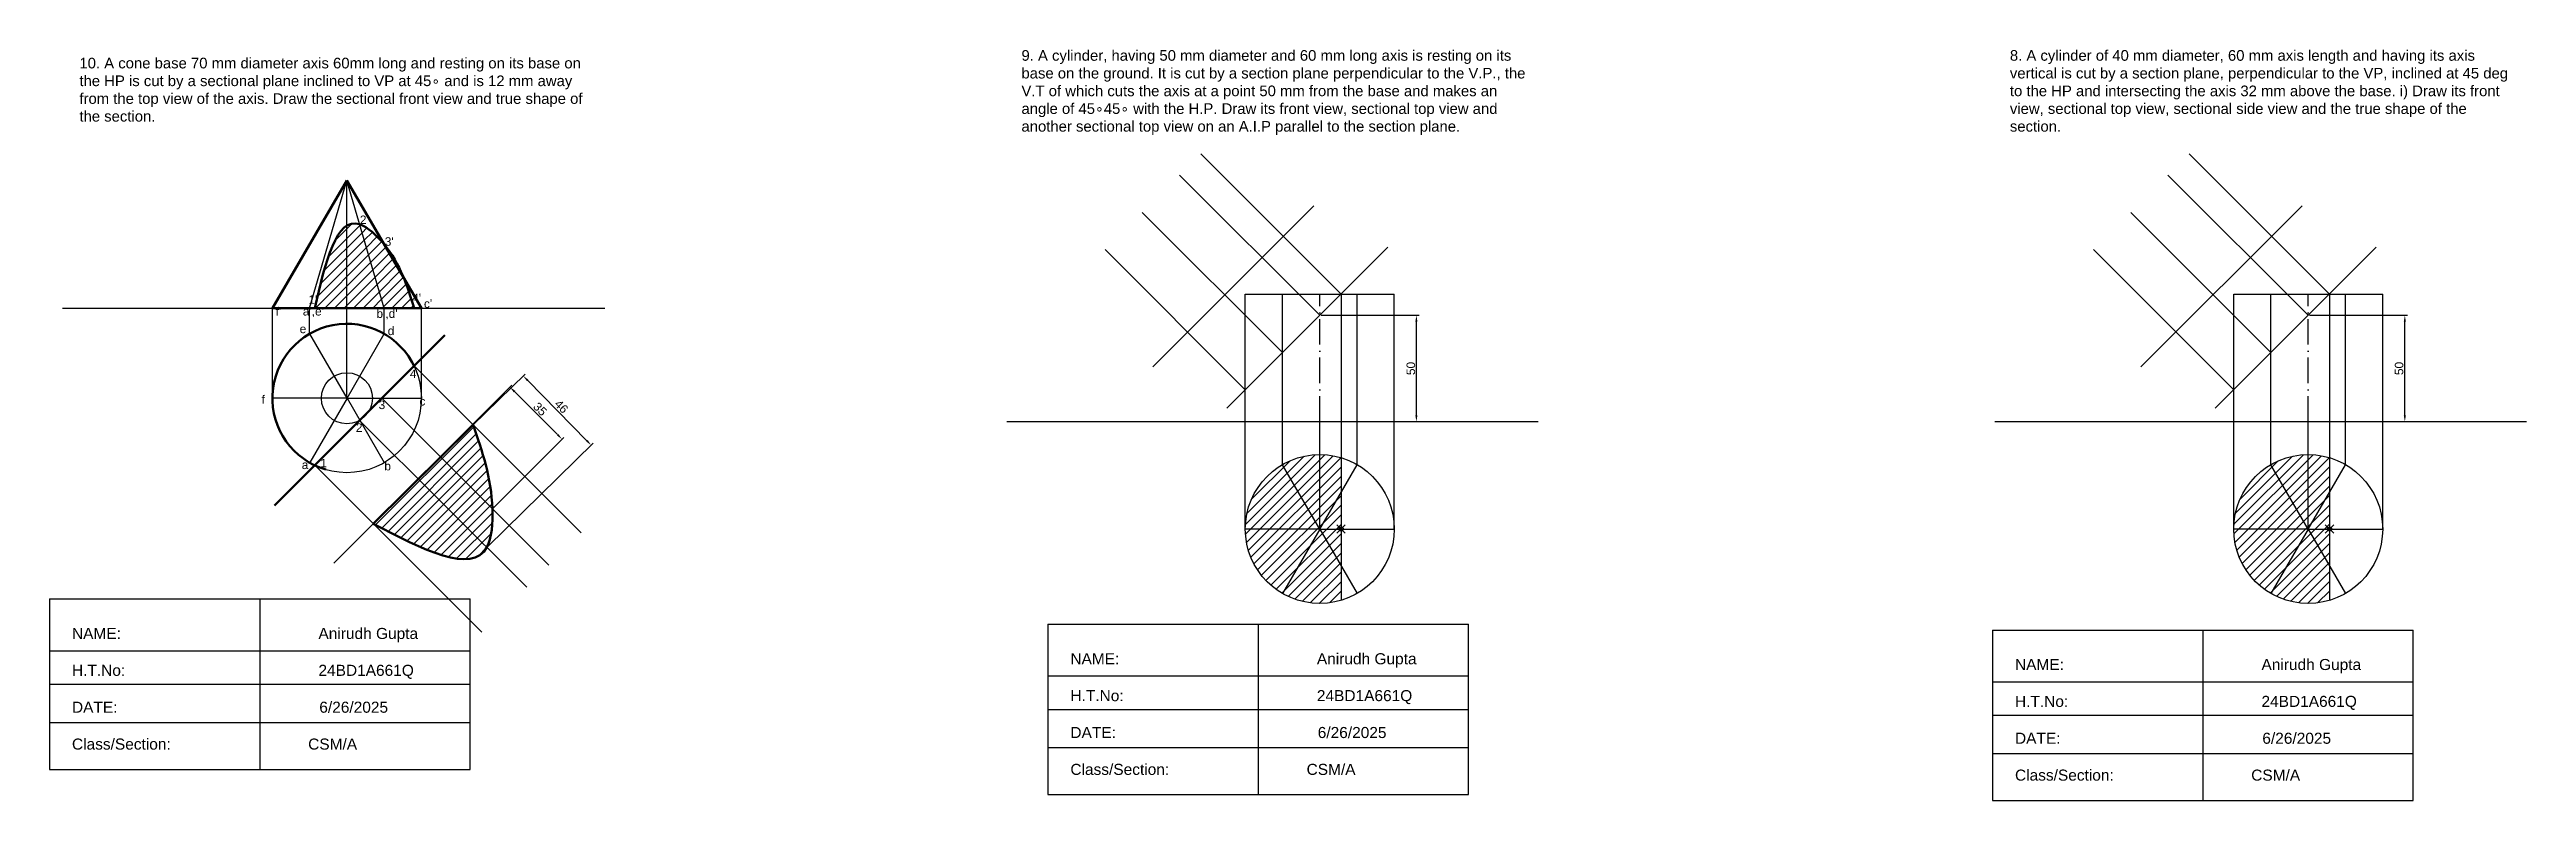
# Model space of a CAD drawing. Header units: millimetres. Extents: x 2302 to 7463, y 1376 to 2015.
# Drawn here: x 6299 to 7463, y 1420 to 1773 of the extents above; entities that cross this region are included whole.
import ezdxf

# ---------------------------------------------------------------- set-up
doc = ezdxf.new("R2010")
doc.units = ezdxf.units.MM
doc.header["$PDMODE"] = 35
doc.header["$PDSIZE"] = 2
doc.linetypes.add('ACAD_ISO10W100', pattern=[18, 12, -3, 0, -3])
doc.styles.get("Standard").update_dxf_attribs({"font": 'arial.ttf'})
doc.dimstyles.new('ISO-25', dxfattribs={"dimtxt": 4, "dimasz": 3, "dimexe": 1.25, "dimexo": 0.625, "dimtad": 1, "dimdec": 0, "dimtxsty": 'Standard', "dimcen": 2.5, "dimclrd": 6, "dimclre": 4, "dimadec": 0, "dimazin": 0, "dimtfac": 1, "dimtdec": 0, "dimtmove": 0, "dimatfit": 3, "dimfxl": 1, "dimarcsym": 1})

msp = doc.modelspace()

# ---------------------------------------------------------------- texts
for s, p in [("2'", (6445.1, 1690.7)), ("3'", (6456.8, 1680.5)), ("1'", (6420.9, 1653.2)), ("4'", (6469.7, 1653.9)), ("c'", (6475.2, 1651.3)), ("f'", (6405.5, 1647.6)), ('e', (6416.8, 1639.4)), ("a',e'", (6418.3, 1647.7)), ("b',d'", (6452.9, 1646.6)), ('d', (6458.2, 1638.5)), ('4', (6468.6, 1618.3)), ('f', (6398.9, 1606.2)), ('3', (6453.9, 1603.7)), ('c', (6473.1, 1605.4)), ('2', (6443.2, 1593)), ('a', (6417.8, 1575.5)), ('1', (6426.5, 1576.3)), ('b', (6456.6, 1574.9))]:
    msp.add_text(s, height=4).set_placement(p)
at = {"attachment_point": 1}
for s, width, gutter_width, insert, char_height in [('9. A cylinder, having 50 mm diameter and 60 mm long axis is resting on its base on the ground. It is cut by a section plane perpendicular to the V.P., the V.T of which cuts the axis at a point 50 mm from the base and makes an angle of 45∘45∘ with the H.P. Draw its front view, sectional top view and another sectional top view on an A.I.P parallel to the section plane.', 236.637, 15, (6756, 1772.5), 5), ('8. A cylinder of 40 mm diameter, 60 mm axis length and having its axis vertical is cut by a section plane, perpendicular to the VP, inclined at 45 deg to the HP and intersecting the axis 32 mm above the base. i) Draw its front view, sectional top view, sectional side view and the true shape of the section.', 236.637, 15, (7220.5, 1772.5), 5), ('10. A cone base 70 mm diameter axis 60mm long and resting on its base on the HP is cut by a sectional plane inclined to VP at 45∘ and is 12 mm away from the top view of the axis. Draw the sectional front view and true shape of the section. ', 236.637, 15, (6313.3, 1768.9), 5), ('NAME:                                              Anirudh Gupta\\P\\PH.T.No:                                             24BD1A661Q\\P\\PDATE:                                               6/26/2025\\P\\PClass/Section:                                CSM/A', 175.899, 12.5, (6309.8, 1500.8), 5.2), ('NAME:                                              Anirudh Gupta\\P\\PH.T.No:                                             24BD1A661Q\\P\\PDATE:                                               6/26/2025\\P\\PClass/Section:                                CSM/A', 175.899, 12.5, (6779, 1488.9), 5.2), ('NAME:                                              Anirudh Gupta\\P\\PH.T.No:                                             24BD1A661Q\\P\\PDATE:                                               6/26/2025\\P\\PClass/Section:                                CSM/A', 175.899, 12.5, (7222.9, 1486.2), 5.2)]:
    msp.add_mtext_dynamic_manual_height_columns(s, width=width, gutter_width=gutter_width, heights=[0], dxfattribs=dict(at, insert=insert, char_height=char_height))

# ---------------------------------------------------------------- blocks, each defined once
blk = doc.blocks.new('*U20')
blk.add_line((-17.5, 0), (17.5, 0))
blk = doc.blocks.new('*U21')
at = {"color": 0, "linetype": 'ByBlock', "lineweight": -2, "transparency": 16777216}
for p, rotation in [((6431.6, 1588.4), 120), ((6449.1, 1588.4), 59.99999999999999), ((6422.9, 1573.2), 180), ((6431.6, 1558.1), 239.9999999999999), ((6449.1, 1558.1), 299.9999999999999)]:
    blk.add_blockref('*U20', p, dxfattribs=dict(at, rotation=rotation))
blk.add_blockref('*U20', (6457.9, 1573.2), dxfattribs=at)
blk = doc.blocks.new('*D22')
at = {"color": 4, "lineweight": -2, "transparency": 16777216}
for p, q in [((6483.3, 1581.8), (6516.5, 1615)), ((6507.9, 1557.3), (6541, 1590.4))]:
    blk.add_line(p, q, dxfattribs=at)
at = {"color": 6, "lineweight": -2, "transparency": 16777216}
blk.add_line((6517.7, 1612), (6538, 1591.7), dxfattribs=at)
at = {"color": 6, "transparency": 16777216}
for points in [[(6518.1, 1612.3), (6517.4, 1611.6), (6515.6, 1614.1)], [(6538.4, 1592), (6537.7, 1591.3), (6540.1, 1589.5)]]:
    blk.add_solid(points, dxfattribs=at)
at = {"layer": 'Defpoints', "color": 0, "transparency": 16777216}
for p in [(6540.1, 1589.5), (6482.9, 1581.4), (6507.4, 1556.8)]:
    blk.add_point(p, dxfattribs=at)
at = {"color": 0, "transparency": 16777216, "insert": (6529.8, 1603.7), "char_height": 4, "attachment_point": 5, "rotation": 315}
blk.add_mtext('35', dxfattribs=at)
blk = doc.blocks.new('*D23')
at = {"color": 4, "lineweight": -2, "transparency": 16777216}
for p, q in [((6473.3, 1571.8), (6522.8, 1620.2)), ((6505.2, 1539.1), (6554.7, 1587.6))]:
    blk.add_line(p, q, dxfattribs=at)
at = {"color": 6, "lineweight": -2, "transparency": 16777216}
blk.add_line((6524, 1617.2), (6551.7, 1588.8), dxfattribs=at)
at = {"color": 6, "transparency": 16777216}
for points in [[(6524.3, 1617.5), (6523.6, 1616.8), (6521.9, 1619.3)], [(6552.1, 1589.2), (6551.4, 1588.5), (6553.8, 1586.7)]]:
    blk.add_solid(points, dxfattribs=at)
at = {"layer": 'Defpoints', "color": 0, "transparency": 16777216}
for p in [(6553.8, 1586.7), (6472.8, 1571.3), (6504.8, 1538.7)]:
    blk.add_point(p, dxfattribs=at)
at = {"color": 0, "transparency": 16777216, "insert": (6539.8, 1604.9), "char_height": 4, "attachment_point": 5, "rotation": 314.386}
blk.add_mtext('46', dxfattribs=at)
blk = doc.blocks.new('*U24')
blk.add_line((-17.5, 0), (17.5, 0))
blk = doc.blocks.new('*U25')
at = {"color": 0, "linetype": 'ByBlock', "lineweight": -2, "transparency": 16777216}
for p, rotation in [((6887.5, 1562.4), 120), ((6905, 1562.4), 59.99999999999999), ((6878.7, 1547.3), 180), ((6887.5, 1532.1), 239.9999999999999), ((6905, 1532.1), 299.9999999999999)]:
    blk.add_blockref('*U24', p, dxfattribs=dict(at, rotation=rotation))
blk.add_blockref('*U24', (6913.7, 1547.3), dxfattribs=at)
blk = doc.blocks.new('*D26')
at = {"color": 4, "lineweight": -2, "transparency": 16777216}
for p, q in [((6896.9, 1647.8), (6942.9, 1647.8)), ((6896.9, 1597.8), (6942.9, 1597.8))]:
    blk.add_line(p, q, dxfattribs=at)
at = {"color": 6, "lineweight": -2, "transparency": 16777216}
blk.add_line((6941.6, 1600.8), (6941.6, 1644.8), dxfattribs=at)
at = {"color": 6, "transparency": 16777216}
for points in [[(6941.1, 1644.8), (6942.1, 1644.8), (6941.6, 1647.8)], [(6941.1, 1600.8), (6942.1, 1600.8), (6941.6, 1597.8)]]:
    blk.add_solid(points, dxfattribs=at)
at = {"layer": 'Defpoints', "color": 0, "transparency": 16777216}
for p in [(6896.2, 1647.8), (6941.6, 1647.8), (6896.2, 1597.8)]:
    blk.add_point(p, dxfattribs=at)
at = {"color": 0, "transparency": 16777216, "insert": (6939, 1622.8), "char_height": 4, "attachment_point": 5, "rotation": 90}
blk.add_mtext('50', dxfattribs=at)
blk = doc.blocks.new('*U27')
blk.add_line((-17.5, 0), (17.5, 0))
blk = doc.blocks.new('*U28')
at = {"color": 0, "linetype": 'ByBlock', "lineweight": -2, "transparency": 16777216}
for p, rotation in [((6887.5, 1562.4), 120), ((6905, 1562.4), 59.99999999999999), ((6878.7, 1547.3), 180), ((6887.5, 1532.1), 239.9999999999999), ((6905, 1532.1), 299.9999999999999)]:
    blk.add_blockref('*U27', p, dxfattribs=dict(at, rotation=rotation))
blk.add_blockref('*U27', (6913.7, 1547.3), dxfattribs=at)
blk = doc.blocks.new('*D29')
at = {"color": 4, "lineweight": -2, "transparency": 16777216}
for p, q in [((7361.3, 1647.8), (7407.3, 1647.8)), ((7361.3, 1597.8), (7407.3, 1597.8))]:
    blk.add_line(p, q, dxfattribs=at)
at = {"color": 6, "lineweight": -2, "transparency": 16777216}
blk.add_line((7406.1, 1600.8), (7406.1, 1644.8), dxfattribs=at)
at = {"color": 6, "transparency": 16777216}
for points in [[(7405.6, 1644.8), (7406.6, 1644.8), (7406.1, 1647.8)], [(7405.6, 1600.8), (7406.6, 1600.8), (7406.1, 1597.8)]]:
    blk.add_solid(points, dxfattribs=at)
at = {"layer": 'Defpoints', "color": 0, "transparency": 16777216}
for p in [(7360.7, 1647.8), (7406.1, 1647.8), (7360.7, 1597.8)]:
    blk.add_point(p, dxfattribs=at)
at = {"color": 0, "transparency": 16777216, "insert": (7403.4, 1622.8), "char_height": 4, "attachment_point": 5, "rotation": 90}
blk.add_mtext('50', dxfattribs=at)

# ---------------------------------------------------------------- dimensions: what is measured, and where the dimension line sits
for base, p1, p2, picture, middle in [((6941.6, 1647.8), (6896.2, 1597.8), (6896.2, 1647.8), '*D26', (6939, 1622.8)), ((7406.1, 1647.8), (7360.7, 1597.8), (7360.7, 1647.8), '*D29', (7403.4, 1622.8))]:
    dim = msp.add_linear_dim(base=base, p1=p1, p2=p2, angle=90, dimstyle='ISO-25')
    dim.commit()
    dim.dimension.update_dxf_attribs({"geometry": picture, "text_midpoint": middle})
for p1, p2, distance, picture, middle in [((6472.8, 1571.3), (6504.8, 1538.7), 68.6, '*D23', (6539.8, 1604.9)), ((6482.9, 1581.4), (6507.4, 1556.8), 46.3, '*D22', (6529.8, 1603.7))]:
    dim = msp.add_aligned_dim(p1=p1, p2=p2, distance=distance, dimstyle='ISO-25')
    dim.commit()
    dim.dimension.update_dxf_attribs({"geometry": picture, "text_midpoint": middle})

# ---------------------------------------------------------------- hatches: boundary and pattern name
h = msp.add_hatch()
h.set_pattern_fill('ANSI31', color=256)
edge = h.paths.add_edge_path()
edge.add_spline(control_points=[(6507.4, 1556.8), (6506.9, 1571.5), (6502.6, 1583.9), (6498.3, 1596.3)], knot_values=[0, 0, 0, 0, 40.48703, 40.48703, 40.48703, 40.48703], degree=3, periodic=0)
edge.add_line((6498.3, 1596.3), (6498, 1596.5))
edge.add_line((6498, 1596.5), (6482.9, 1581.4))
edge.add_line((6482.9, 1581.4), (6507.4, 1556.8))
edge = h.paths.add_edge_path()
edge.add_line((6482.9, 1581.4), (6472.5, 1571))
edge.add_line((6472.5, 1571), (6504.8, 1538.7))
edge.add_spline(control_points=[(6504.8, 1538.7), (6504.8, 1538.7), (6507.1, 1543), (6507.7, 1550.2), (6507.4, 1556.8)], knot_values=[40.48703, 40.48703, 40.48703, 40.48703, 40.493979, 58.81574, 58.81574, 58.81574, 58.81574], degree=3, periodic=0)
edge.add_line((6507.4, 1556.8), (6482.9, 1581.4))
edge = h.paths.add_edge_path()
edge.add_line((6472.5, 1571), (6451.3, 1549.8))
edge.add_spline(control_points=[(6451.3, 1549.8), (6474.5, 1537.8), (6497.8, 1525.8), (6504.8, 1538.7)], knot_values=[58.81574, 58.81574, 58.81574, 58.81574, 113.415545, 113.415545, 113.415545, 113.415545], degree=3, periodic=0)
edge.add_line((6504.8, 1538.7), (6472.5, 1571))
edge = h.paths.add_edge_path()
edge.add_spline(control_points=[(6439, 1690), (6431.9, 1685.7), (6427.9, 1668.4), (6423.9, 1651.2)], knot_values=[0, 0, 0, 0, 35.763081, 35.763081, 35.763081, 35.763081], degree=3, periodic=0)
edge.add_line((6423.9, 1651.2), (6439, 1651.2))
edge.add_line((6439, 1651.2), (6439, 1690))
edge = h.paths.add_edge_path()
edge.add_spline(control_points=[(6445, 1690.6), (6442.8, 1691.4), (6440.8, 1691.1), (6439, 1690)], knot_values=[35.763081, 35.763081, 35.763081, 35.763081, 44.745823, 44.745823, 44.745823, 44.745823], degree=3, periodic=0)
edge.add_line((6439, 1690), (6439, 1651.2))
edge.add_line((6439, 1651.2), (6456.5, 1651.2))
edge.add_line((6456.5, 1651.2), (6445, 1690.6))
h.paths.add_polyline_path([(6417.4, 1646), (6429.2, 1646), (6429.2, 1651.6), (6417.4, 1651.6)], flags=9)
h.paths.add_polyline_path([(6468.7, 1652.9), (6474.9, 1652.9), (6474.9, 1658.9), (6468.7, 1658.9)], flags=9)
h.paths.add_polyline_path([(6444.1, 1689.7), (6450.2, 1689.7), (6450.2, 1695.8), (6444.1, 1695.8)], flags=9)
h = msp.add_hatch()
h.set_pattern_fill('ANSI31', color=256)
edge = h.paths.add_edge_path()
edge.add_spline(control_points=[(6456.5, 1681.2), (6453.1, 1685.4), (6448.7, 1689.4), (6445, 1690.6)], knot_values=[0, 0, 0, 0, 14.871044, 14.871044, 14.871044, 14.871044], degree=3, periodic=0)
edge.add_line((6445, 1690.6), (6456.5, 1651.2))
edge.add_line((6456.5, 1651.2), (6470.6, 1651.2))
edge.add_spline(control_points=[(6470.6, 1651.2), (6469.1, 1656), (6467.6, 1660.8), (6465.7, 1665.5)], knot_values=[77.345667, 77.345667, 77.345667, 77.345667, 92.743215, 92.743215, 92.743215, 92.743215], degree=3, periodic=0)
edge.add_line((6465.7, 1665.5), (6456.5, 1681.2))
h = msp.add_hatch()
h.set_pattern_fill('ANSI31', color=256)
h.paths.add_polyline_path([(6906.2, 1580.8, 0.072529), (6896.2, 1582.3), (6896.2, 1547.3), (6906.2, 1564.6)])
h.paths.add_polyline_path([(6896.2, 1582.3, 0.131652), (6878.7, 1577.6), (6896.2, 1547.3)])
h.paths.add_polyline_path([(6878.7, 1577.6, 0.267949), (6861.2, 1547.3), (6896.2, 1547.3)])
h.paths.add_polyline_path([(6896.2, 1547.3), (6861.2, 1547.3, 0.267949), (6878.7, 1517)])
h.paths.add_polyline_path([(6906.2, 1530), (6896.2, 1547.3), (6878.7, 1517, 0.20615), (6906.2, 1513.7)])
h.paths.add_polyline_path([(6906.2, 1547.3), (6896.2, 1547.3), (6906.2, 1530)], flags=17)
h.paths.add_polyline_path([(6906.2, 1564.6), (6896.2, 1547.3), (6906.2, 1547.3)], flags=17)
h = msp.add_hatch()
h.set_pattern_fill('ANSI31', color=256)
h.set_pattern_definition([(45, (464.4263, 0), (-2.245064, 2.245064), [])])
h.paths.add_polyline_path([(7370.7, 1580.8, 0.072529), (7360.7, 1582.3), (7360.7, 1547.3), (7370.7, 1564.6)])
h.paths.add_polyline_path([(7360.7, 1582.3, 0.131652), (7343.2, 1577.6), (7360.7, 1547.3)])
h.paths.add_polyline_path([(7343.2, 1577.6, 0.267949), (7325.7, 1547.3), (7360.7, 1547.3)])
h.paths.add_polyline_path([(7360.7, 1547.3), (7325.7, 1547.3, 0.267949), (7343.2, 1517)])
h.paths.add_polyline_path([(7370.7, 1530), (7360.7, 1547.3), (7343.2, 1517, 0.20615), (7370.7, 1513.7)])
h.paths.add_polyline_path([(7370.7, 1547.3), (7360.7, 1547.3), (7370.7, 1530)], flags=17)
h.paths.add_polyline_path([(7370.7, 1564.6), (7360.7, 1547.3), (7370.7, 1547.3)], flags=17)

# ---------------------------------------------------------------- linework, layer by layer
for p, q in [((6906.2, 1657.8), (6840.3, 1723.7)), ((7370.7, 1657.8), (7304.8, 1723.7)), ((6421.5, 1651.2), (6439, 1711.2)), ((6439, 1651.2), (6439, 1711.2)), ((6456.5, 1651.2), (6439, 1711.2)), ((6896.2, 1647.8), (6830.3, 1713.7)), ((7360.7, 1647.8), (7294.8, 1713.7)), ((6878.7, 1630.3), (6812.8, 1696.2)), ((6817.7, 1623.6), (6893.4, 1699.3)), ((7343.2, 1630.3), (7277.3, 1696.2)), ((7282.1, 1623.6), (7357.8, 1699.3)), ((6861.2, 1612.8), (6795.3, 1678.7)), ((6852.5, 1604.2), (6928.2, 1679.9)), ((7325.7, 1612.8), (7259.8, 1678.7)), ((7317, 1604.2), (7392.7, 1679.9)), ((6861.2, 1547.3), (6861.2, 1657.8)), ((6861.2, 1657.8), (6931.2, 1657.8)), ((6878.7, 1577.6), (6878.7, 1657.8)), ((6906.2, 1657.8), (6906.2, 1513.7)), ((6913.7, 1577.6), (6913.7, 1657.8)), ((6931.2, 1547.3), (6931.2, 1657.8)), ((7325.7, 1547.3), (7325.7, 1657.8)), ((7325.7, 1657.8), (7395.7, 1657.8)), ((7343.2, 1577.6), (7343.2, 1657.8)), ((7370.7, 1657.8), (7370.7, 1513.7)), ((7378.2, 1577.6), (7378.2, 1657.8)), ((7395.7, 1547.3), (7395.7, 1657.8)), ((6305.4, 1651.2), (6560.2, 1651.2)), ((6404, 1608.8), (6404, 1651.2)), ((6421.5, 1639.1), (6421.5, 1651.2)), ((6439, 1608.8), (6439, 1651.2)), ((6456.5, 1639.1), (6456.5, 1651.2)), ((6474, 1608.8), (6474, 1651.2)), ((6470.6, 1624), (6549.1, 1545.5)), ((6432.8, 1531.3), (6512.9, 1611.4)), ((6455.4, 1608.8), (6533.9, 1530.3)), ((6445, 1598.4), (6523.5, 1519.9)), ((6749.1, 1597.8), (6998.8, 1597.8)), ((6896.2, 1547.3), (6896.2, 1597.8)), ((7213.5, 1597.8), (7463.3, 1597.8)), ((7360.7, 1547.3), (7360.7, 1597.8)), ((6423.9, 1577.3), (6502.4, 1498.8)), ((6299.3, 1514.5), (6299.3, 1434.3)), ((6299.3, 1514.5), (6496.9, 1514.5)), ((6398.1, 1514.5), (6398.1, 1434.3)), ((6496.9, 1434.3), (6496.9, 1514.5)), ((6768.4, 1502.5), (6768.4, 1422.4)), ((6768.4, 1502.5), (6966.1, 1502.5)), ((6867.3, 1502.5), (6867.3, 1422.4)), ((6966.1, 1422.4), (6966.1, 1502.5)), ((6299.3, 1490.1), (6496.9, 1490.1)), ((7212.4, 1499.8), (7212.4, 1419.7)), ((7212.4, 1499.8), (7410, 1499.8)), ((7311.2, 1499.8), (7311.2, 1419.7)), ((7410, 1419.7), (7410, 1499.8)), ((6299.3, 1474.4), (6496.9, 1474.4)), ((6768.4, 1478.2), (6966.1, 1478.2)), ((7212.4, 1475.5), (7410, 1475.5)), ((6299.3, 1456.4), (6496.9, 1456.4)), ((6768.4, 1462.4), (6966.1, 1462.4)), ((7212.4, 1459.8), (7410, 1459.8)), ((6768.4, 1444.5), (6966.1, 1444.5)), ((6299.3, 1434.3), (6496.9, 1434.3)), ((7212.4, 1441.8), (7410, 1441.8)), ((6768.4, 1422.4), (6966.1, 1422.4)), ((7212.4, 1419.7), (7410, 1419.7))]:
    msp.add_line(p, q)
at = {"lineweight": 70}
for p, q in [((6404, 1651.2), (6439, 1711.2)), ((6474, 1651.2), (6439, 1711.2)), ((6404, 1651.2), (6474, 1651.2)), ((6405, 1558.4), (6485.1, 1638.5)), ((6451.3, 1549.8), (6498, 1596))]:
    msp.add_line(p, q, dxfattribs=at)
at = {"linetype": 'ACAD_ISO10W100'}
for p, q in [((6896.2, 1597.8), (6896.2, 1657.8)), ((7360.7, 1597.8), (7360.7, 1657.8))]:
    msp.add_line(p, q, dxfattribs=at)
for centre, radius in [((6439, 1608.8), 35), ((6439, 1608.8), 12), ((6896.2, 1547.3), 35), ((7360.7, 1547.3), 35)]:
    msp.add_circle(centre, radius)
at = {"lineweight": 70}
msp.add_arc((6439, 1608.8), 35, 24.4934, 253.5681, dxfattribs=at)
for start, end in [(352.9796, 0.4342), (298.8803, 300)]:
    msp.add_arc((6439, 1608.8), 35, start, end)
for points in [[(6423.9, 1651.2), (6445, 1690.6), (6456.5, 1681.2), (6470.6, 1651.2)], [(6498.3, 1596.3), (6507.4, 1556.8), (6504.8, 1538.7), (6451.3, 1549.8)]]:
    msp.add_spline(points, degree=3, dxfattribs=at)
for p in [(6906.2, 1547.3), (7370.7, 1547.3)]:
    msp.add_point(p)

# ---------------------------------------------------------------- block references
for name, p in [('*U21', (-1.3, 35.6)), ('*U25', (0, 0)), ('*U28', (464.4, 0))]:
    msp.add_blockref(name, p)

msp.set_redraw_order([(e.dxf.handle, doc.entitydb.next_handle()) for e in msp.query("TEXT MTEXT ATTDEF DIMENSION ARC_DIMENSION")])  # texts and dimensions are drawn at this point

doc.saveas('drawing.dxf')
